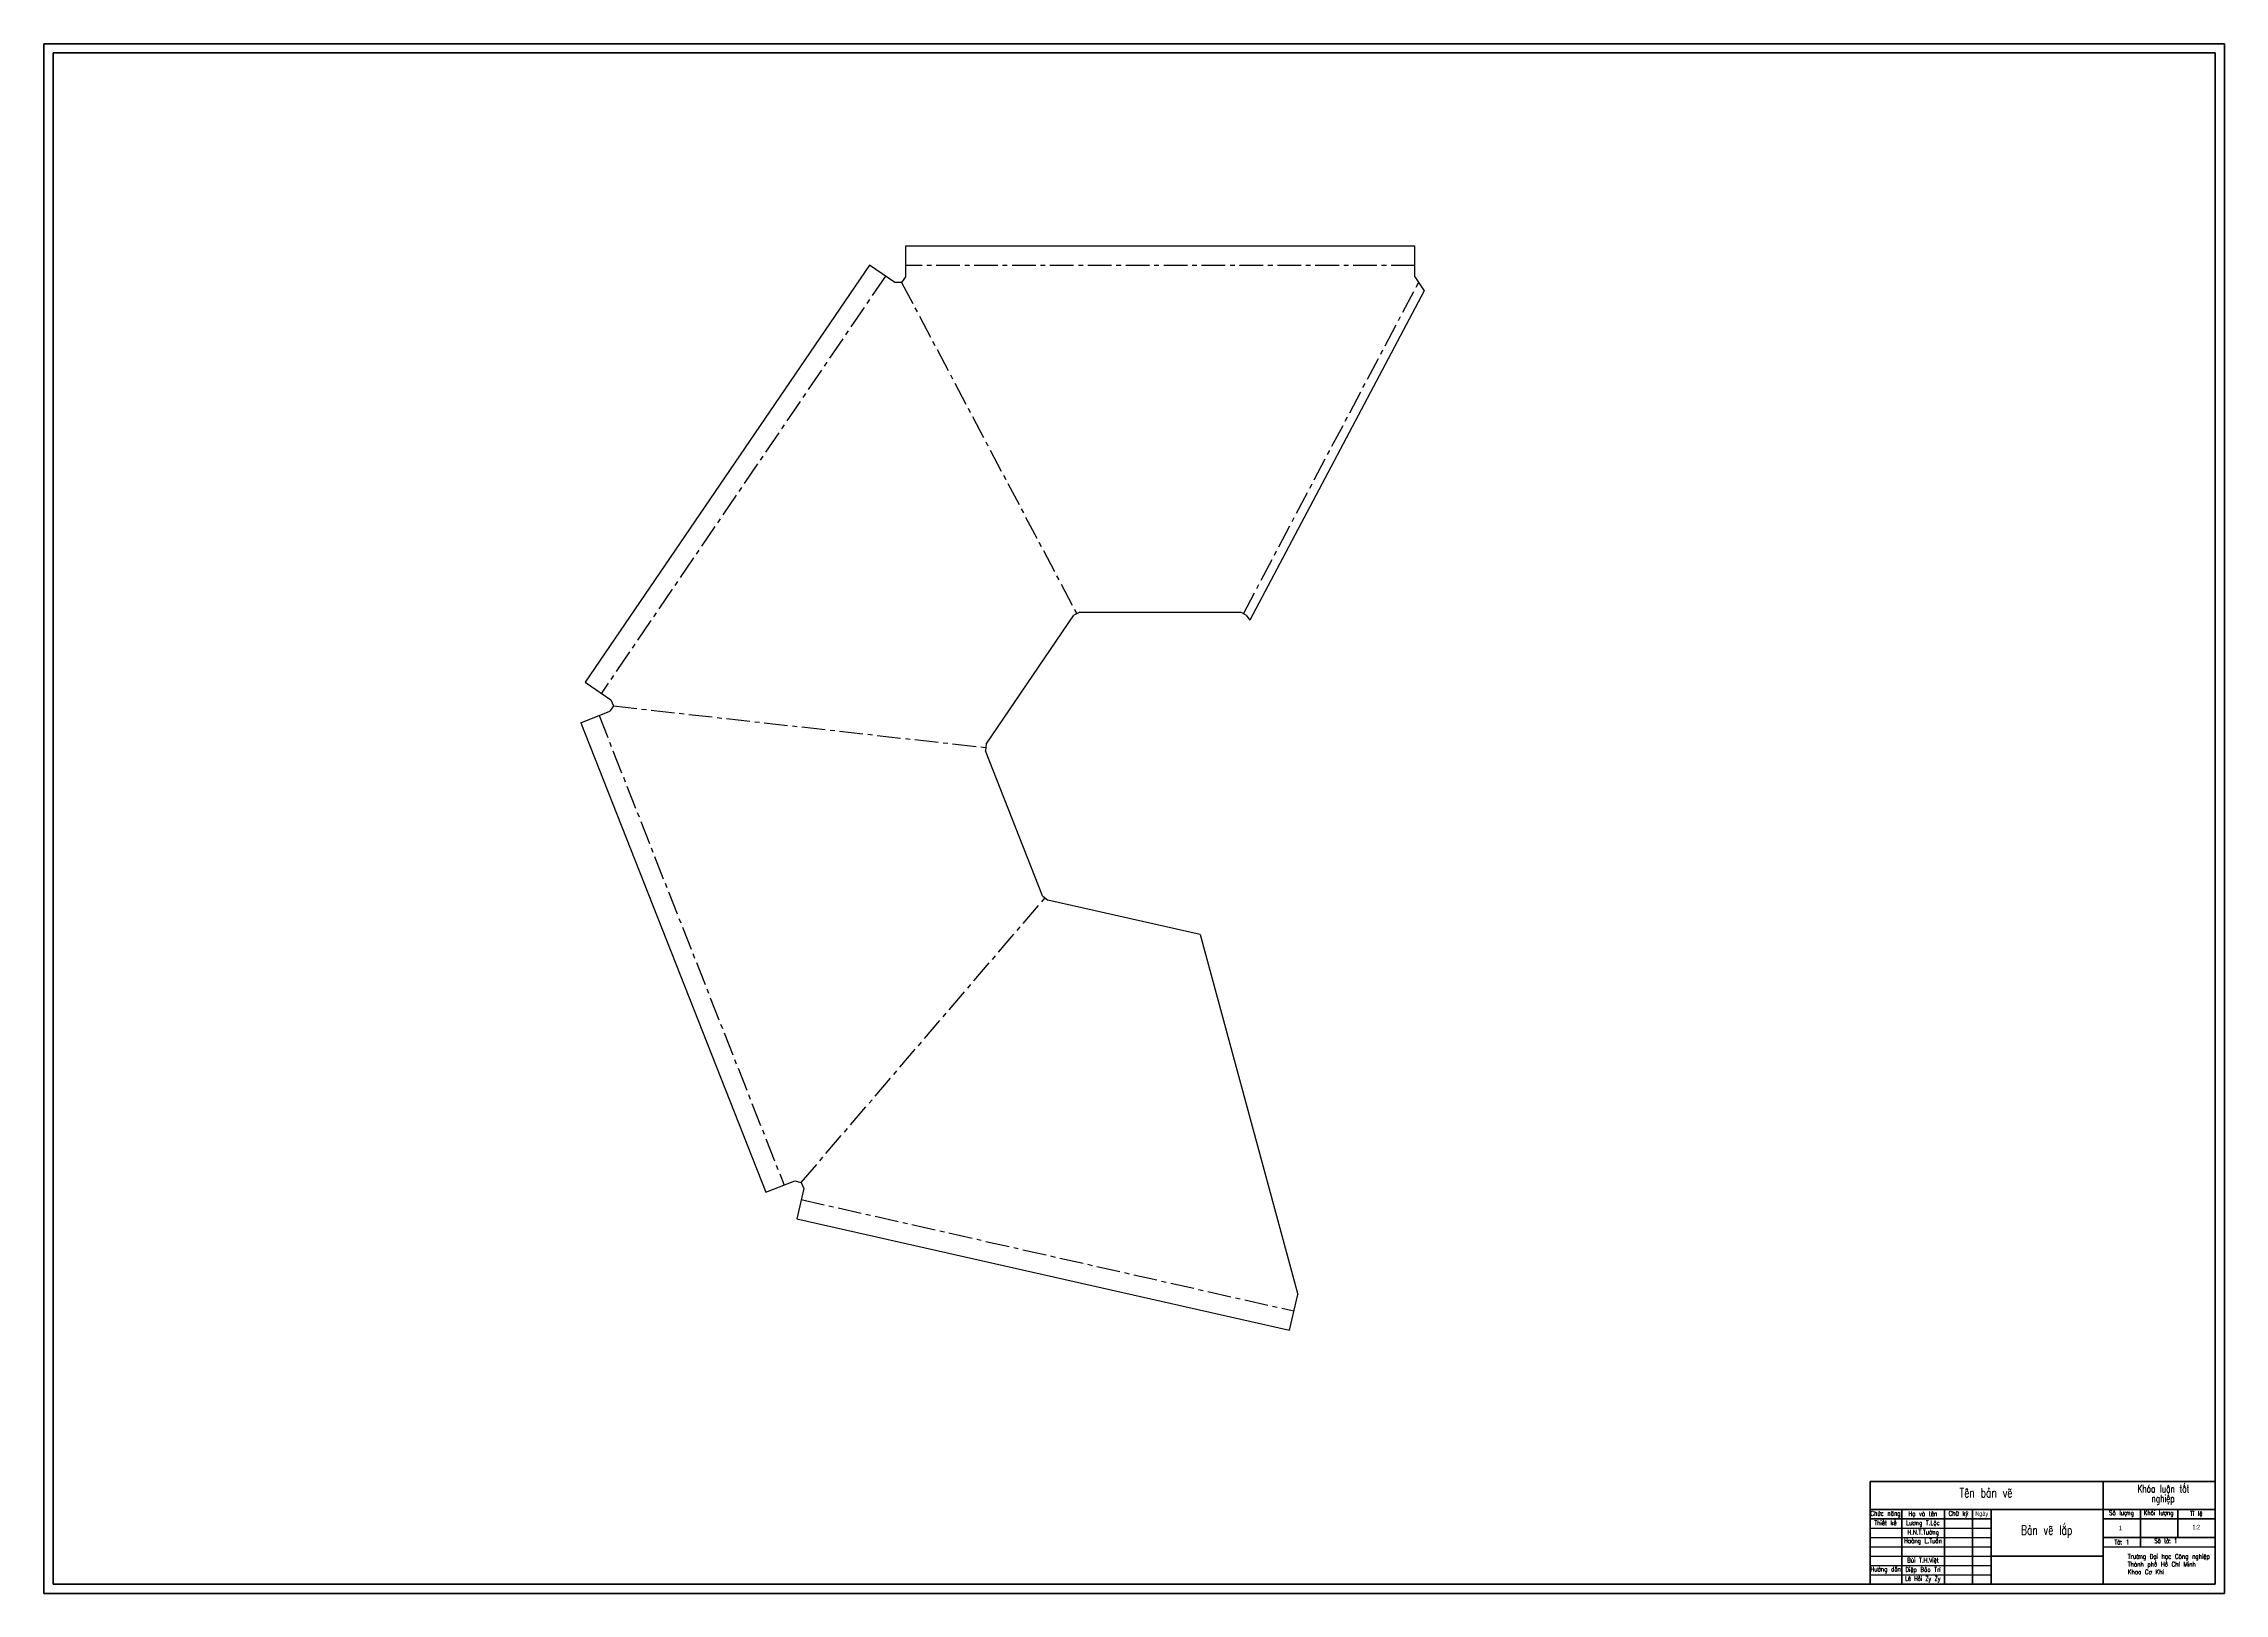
# Model space of a CAD drawing. Header units: millimetres. Extents: x 10 to 1179, y 5 to 836.
import ezdxf

# ---------------------------------------------------------------- set-up
doc = ezdxf.new("R2010")
doc.units = ezdxf.units.MM
doc.linetypes.add('CENTERX2', pattern=[20.32, 12.7, -2.54, 2.54, -2.54])
for name, color, linetype, lineweight in [('AM_0', 179, 'Continuous', 50), ('AM_5', 3, 'Continuous', 25), ('NET_DAM', 179, 'Continuous', 50), ('SLD-0', 179, 'Continuous', 50)]:
    doc.layers.add(name, color=color, linetype=linetype, lineweight=lineweight)
doc.styles.add('SLDTEXTSTYLE0', font='TXT', dxfattribs={"width": 0.710611, "bigfont": 'bigfont'})
doc.styles.add('SLDTEXTSTYLE1', font='TXT', dxfattribs={"width": 0.710611})
doc.styles.add('SLDTEXTSTYLE2', font='TXT', dxfattribs={"width": 0.657958, "bigfont": 'bigfont'})

msp = doc.modelspace()

# ---------------------------------------------------------------- linework, layer by layer
at = {"color": 7, "linetype": 'Continuous', "lineweight": 25}
for p, q in [((471.9, 727.5), (471.9, 710.9)), ((745, 727.5), (471.9, 727.5)), ((745, 710.9), (745, 727.5)), ((452.6, 717.3), (300.3, 493.6)), ((466.3, 707.9), (452.6, 717.3)), ((469.9, 707.9), (466.3, 707.9)), ((471.9, 710.9), (469.9, 707.9)), ((750, 703.5), (656.5, 526.8)), ((745, 710.9), (750, 703.5)), ((515.2, 460.4), (562.3, 529.5)), ((565.4, 531.2), (562.3, 529.5)), ((565.4, 531.2), (651.5, 531.2)), ((654.6, 529.5), (651.5, 531.2)), ((654.6, 529.5), (656.5, 526.8)), ((300.3, 493.6), (314.1, 484.2)), ((315.4, 480.9), (313.4, 478)), ((314.1, 484.2), (315.4, 480.9)), ((297.9, 471.9), (313.4, 478)), ((297.9, 471.9), (397.1, 220.1)), ((515.2, 460.4), (514.8, 456.9)), ((545.5, 379.1), (514.8, 456.9)), ((545.5, 379.1), (548.2, 376.8)), ((629.9, 358.3), (548.2, 376.8)), ((629.9, 358.3), (682.2, 165.3)), ((397.1, 220.1), (412.6, 226.2)), ((412.6, 226.2), (416.1, 225.4)), ((417.4, 222.1), (413.7, 205.9)), ((416.1, 225.4), (417.4, 222.1)), ((413.7, 205.9), (677.8, 146.2)), ((677.8, 146.2), (682.2, 165.3))]:
    msp.add_line(p, q, dxfattribs=at)
at = {"color": 7, "linetype": 'CENTERX2'}
for p, q in [((745, 717), (471.9, 717)), ((461.3, 711.4), (309, 487.7)), ((469.9, 707.9), (563.8, 530.3)), ((653.1, 530.3), (747, 707.9)), ((315.4, 480.9), (515, 458.6)), ((307.7, 475.7), (406.9, 224)), ((416.1, 225.4), (546.8, 378)), ((416, 216.2), (680.2, 156.5))]:
    msp.add_line(p, q, dxfattribs=at)
at = {"layer": 'AM_5'}
for p, q in [((989, 40), (1054, 40)), ((989, 35), (1054, 35)), ((989, 30), (1054, 30)), ((989, 25), (1054, 25)), ((1114, 30), (1174, 30)), ((989, 20), (1054, 20)), ((989, 15), (1054, 15))]:
    msp.add_line(p, q, dxfattribs=at)
at = {"layer": 'NET_DAM'}
for p, q in [((989, 10), (989, 65)), ((1114, 65), (1114, 10)), ((989, 50), (1174, 50)), ((989, 50), (1174, 50)), ((1006, 10), (1006, 50)), ((1029, 10), (1029, 50)), ((1044, 10), (1044, 50)), ((1054, 10), (1054, 50)), ((1134, 50), (1134, 30)), ((1154, 50), (1154, 35)), ((989, 45), (1054, 45)), ((1114, 45), (1174, 45)), ((1114, 45), (1174, 45)), ((1054, 25), (1114, 25)), ((1114, 35), (1174, 35))]:
    msp.add_line(p, q, dxfattribs=at)
at = {"layer": 'SLD-0'}
for p, q in [((10, 836), (1179, 836)), ((10, 5), (10, 836)), ((15, 10), (15, 831)), ((15, 831), (1174, 831)), ((1174, 831), (1174, 10)), ((1179, 836), (1179, 5)), ((989, 65), (1174, 65)), ((1174, 65), (1174, 50)), ((1174, 50), (1174, 45)), ((1174, 45), (1174, 40)), ((1174, 40), (1174, 35)), ((1174, 35), (1174, 30)), ((1174, 30), (1174, 25)), ((1174, 25), (1174, 20)), ((1174, 20), (1174, 15)), ((1174, 15), (1174, 10)), ((1179, 5), (10, 5)), ((1174, 10), (15, 10)), ((989, 10), (1006, 10)), ((1006, 10), (1029, 10)), ((1029, 10), (1044, 10)), ((1044, 10), (1054, 10)), ((1054, 10), (1114, 10)), ((1114, 10), (1134, 10)), ((1134, 10), (1154, 10)), ((1154, 10), (1174, 10))]:
    msp.add_line(p, q, dxfattribs=at)

# ---------------------------------------------------------------- texts
at = {"layer": 'AM_0', "char_height": 2.5}
for s, insert, attachment_point, style in [('1', (1124, 41.4), 3, 'SLDTEXTSTYLE1'), ('Trường Đại học Công nghiệp', (1127.2, 26.1), 1, 'SLDTEXTSTYLE0'), ('Thành phố Hồ Chí Minh', (1127.2, 21.9), 1, 'SLDTEXTSTYLE0'), ('Khoa Cơ Khí', (1127.2, 17.8), 1, 'SLDTEXTSTYLE0')]:
    msp.add_mtext(s, dxfattribs=dict(at, insert=insert, attachment_point=attachment_point, style=style))
at = {"layer": 'NET_DAM', "attachment_point": 2}
for s, insert, char_height, style in [('Khóa luận tốt', (1146.3, 63.2), 4, 'SLDTEXTSTYLE0'), ('Chức năng', (997.3, 49.2), 2.5, 'SLDTEXTSTYLE0'), ('Họ và tên', (1017.3, 49), 2.5, 'SLDTEXTSTYLE0'), ('Chữ ký', (1036.4, 49.2), 2.5, 'SLDTEXTSTYLE0'), ('Ngày', (1048.9, 49.1), 2.5, 'SLDTEXTSTYLE1'), ('Số lượng', (1123.8, 49.5), 2.5, 'SLDTEXTSTYLE0'), ('Khối lượng', (1143.7, 49.5), 2.5, 'SLDTEXTSTYLE0'), ('nghiệp', (1146.1, 57.9), 4, 'SLDTEXTSTYLE0'), ('Tỉ lệ', (1163.9, 49.1), 2.5, 'SLDTEXTSTYLE0'), ('Thiết kế', (997.3, 44.1), 2.5, 'SLDTEXTSTYLE0'), ('Số tờ: 1', (1147.6, 34.5), 2.5, 'SLDTEXTSTYLE2'), ('1:2', (1163.9, 41.8), 2.5, 'SLDTEXTSTYLE1'), ('Tờ: 1', (1124, 33.8), 2.5, 'SLDTEXTSTYLE0'), ('Hướng dẫn', (997.4, 19.3), 2.5, 'SLDTEXTSTYLE0')]:
    msp.add_mtext(s, dxfattribs=dict(at, insert=insert, char_height=char_height, style=style))
at = {"layer": 'SLD-0', "attachment_point": 2}
for s, insert, char_height, style in [('Tên bản vẽ', (1051.2, 61.5), 5, 'SLDTEXTSTYLE0'), ('Hoàng L.Tuấn', (1017.4, 34.5), 2.5, 'SLDTEXTSTYLE0'), ('Lương T.Lộc', (1017.4, 44.1), 2.5, 'SLDTEXTSTYLE0'), ('H.N.T.Tường', (1017.5, 39.1), 2.5, 'SLDTEXTSTYLE0'), ('Bản vẽ lắp', (1083.7, 41.5), 5, 'SLDTEXTSTYLE0'), ('Bùi T.H.Việt', (1017.4, 24.1), 2.5, 'SLDTEXTSTYLE0'), ('Diệp Bảo Trí', (1017.4, 19.1), 2.5, 'SLDTEXTSTYLE0'), ('Lê Hải Zy Zy', (1017.3, 14.2), 2.5, 'SLDTEXTSTYLE2')]:
    msp.add_mtext(s, dxfattribs=dict(at, insert=insert, char_height=char_height, style=style))

doc.saveas('drawing.dxf')
